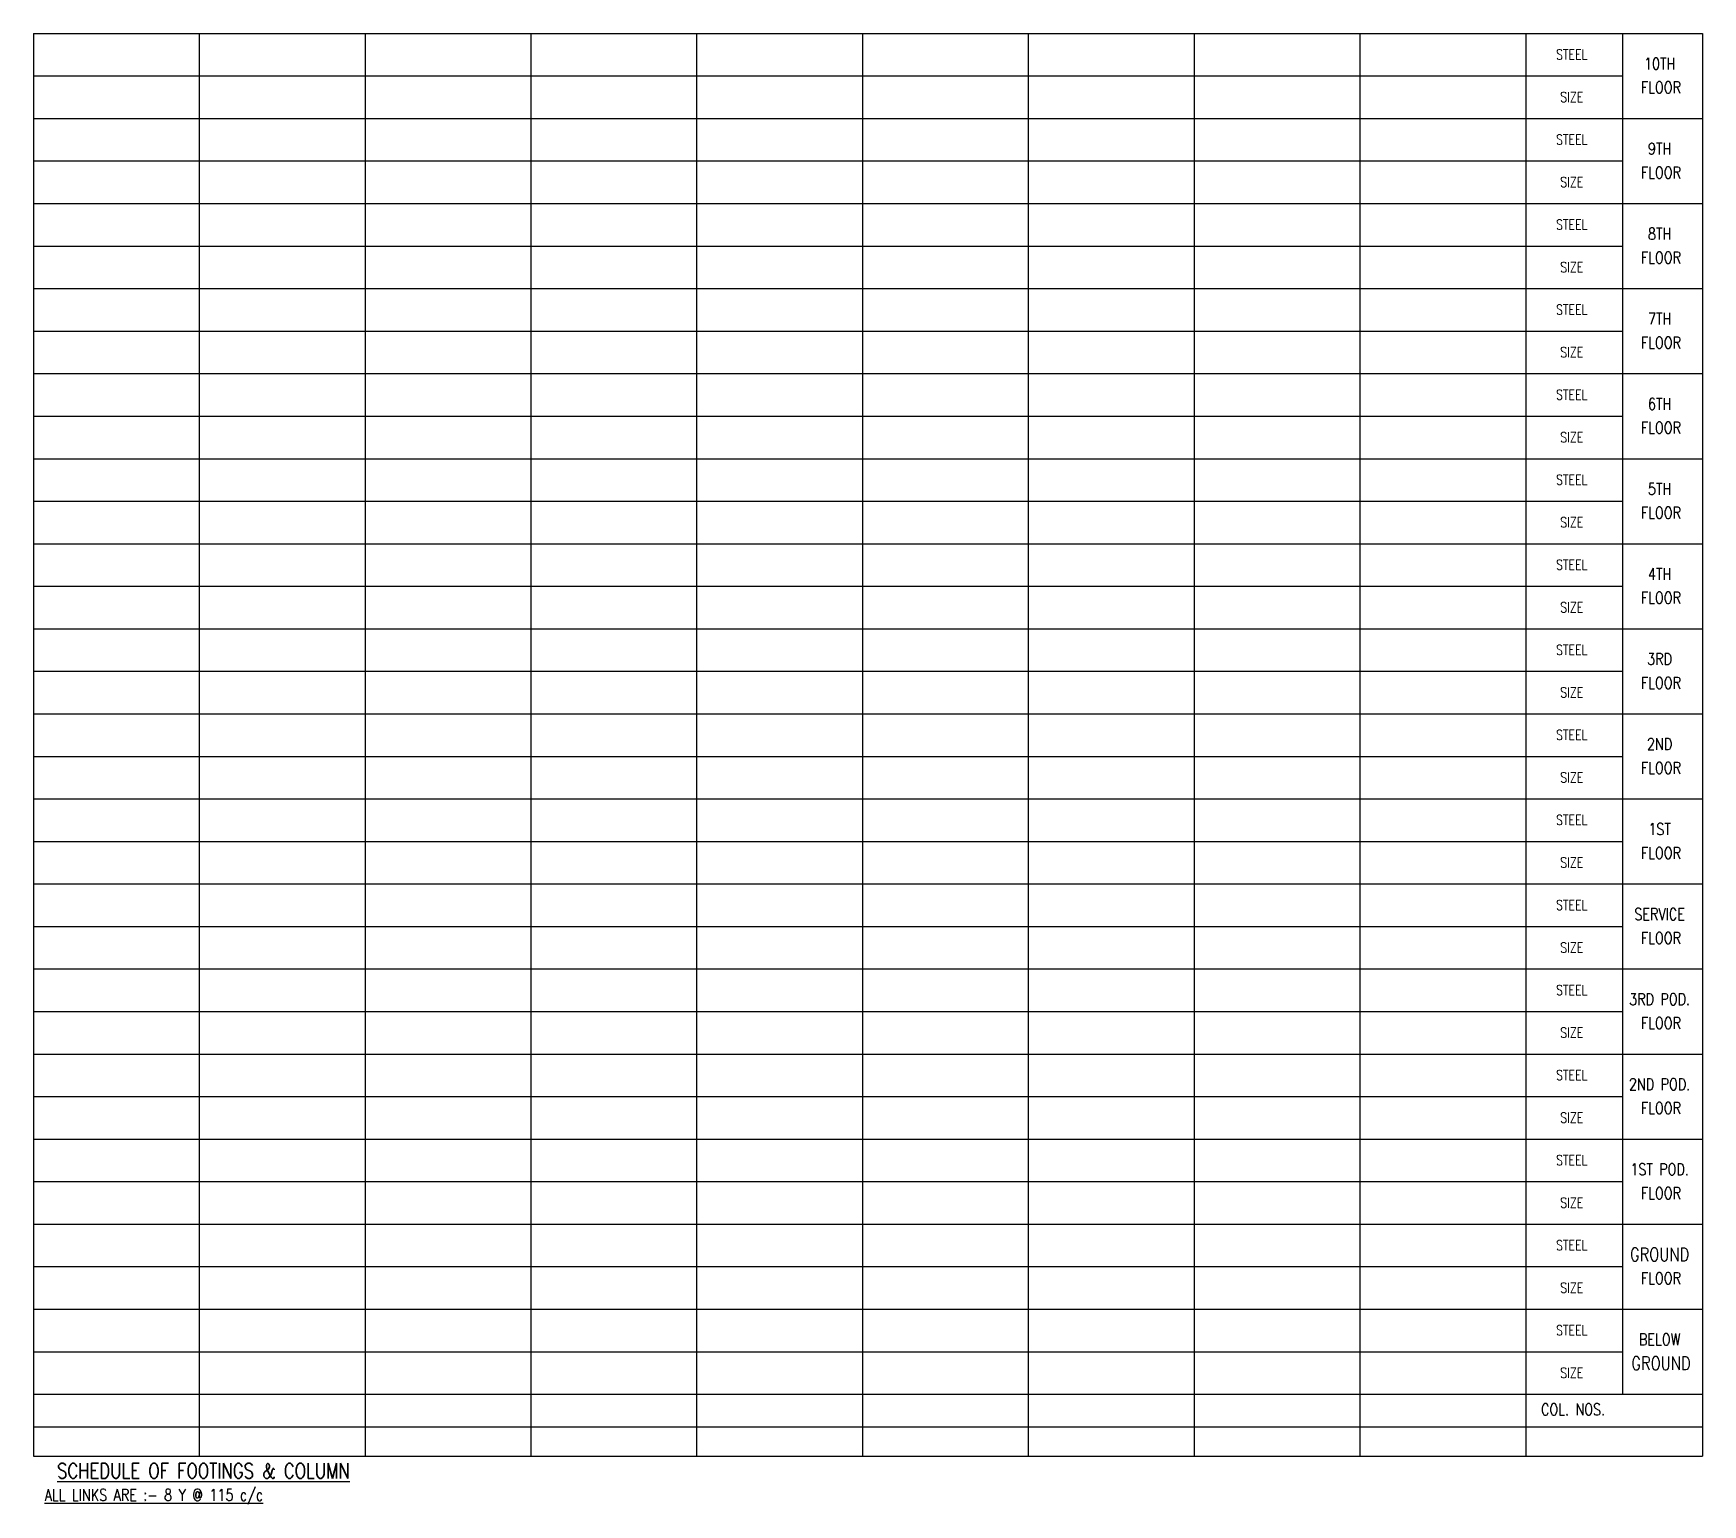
# Model space of a CAD drawing. Header units: inches. Extents: x 33061 to 258472, y -112665 to 58496.
# Drawn here: x 33061 to 83028, y -103756 to -59726 of the extents above; entities that cross this region are included whole.
import ezdxf
from ezdxf.enums import TextEntityAlignment as Align

# ---------------------------------------------------------------- set-up
doc = ezdxf.new("R2010")
doc.units = ezdxf.units.IN
doc.header["$MEASUREMENT"] = 0
for name, color, linetype in [('FRAME TABLE', 5, 'Continuous'), ('S-TITLE', 6, 'Continuous'), ('TEXT SCHEDULE', 2, 'Continuous')]:
    doc.layers.add(name, color=color, linetype=linetype)
doc.layers.add('S-TEXT', color=2, linetype='Continuous', lineweight=25)
doc.styles.add('ROMANS', font='simplex.shx', dxfattribs={"width": 0.7})

msp = doc.modelspace()

# ---------------------------------------------------------------- texts
at = {"layer": 'S-TEXT', "style": 'ROMANS', "width": 0.8}
for s, height, p in [('10TH', 350, (81740, -60632)), ('FLOOR', 350, (81781, -61345)), ('9TH', 350, (81740, -63177)), ('FLOOR', 350, (81781, -63890)), ('8TH', 350, (81740, -65723)), ('FLOOR', 350, (81781, -66436)), ('7TH', 350, (81740, -68268)), ('FLOOR', 350, (81781, -68981)), ('6TH', 350, (81740, -70814)), ('FLOOR', 350, (81781, -71527)), ('5TH', 350, (81740, -73359)), ('FLOOR', 350, (81781, -74072)), ('4TH', 350, (81740, -75905)), ('FLOOR', 350, (81781, -76617)), ('3RD', 350, (81740, -78450)), ('FLOOR', 350, (81781, -79163)), ('2ND', 350, (81740, -80995)), ('FLOOR', 350, (81781, -81708)), ('1ST', 350, (81740, -83541)), ('FLOOR', 350, (81781, -84254)), ('SERVICE', 350, (81740, -86086)), ('FLOOR', 350, (81781, -86799)), ('3RD POD.', 350, (81740, -88632)), ('FLOOR', 350, (81781, -89345)), ('2ND POD.', 350, (81740, -91177)), ('FLOOR', 350, (81781, -91890)), ('1ST POD.', 350, (81740, -93723)), ('FLOOR', 350, (81781, -94436)), ('GROUND', 400, (81740, -96268)), ('FLOOR', 350, (81781, -96981)), ('BELOW', 350, (81740, -98814)), ('GROUND', 400, (81781, -99527))]:
    msp.add_text(s, height=height, dxfattribs=at).set_placement(p, align=Align.MIDDLE)
msp.add_text('COL. NOS.', height=350, dxfattribs=at).set_placement((78190, -100908), align=Align.MIDDLE_LEFT)
msp.add_text('%%UALL LINKS ARE :- 8 Y @ 115 c/c', height=350, dxfattribs=at).set_placement((33398, -103640))
at = {"layer": 'S-TITLE', "style": 'ROMANS', "width": 0.8}
msp.add_text('%%USCHEDULE OF FOOTINGS & COLUMN', height=450, dxfattribs=at).set_placement((38153, -102746), align=Align.MIDDLE_CENTER)
at = {"layer": 'TEXT SCHEDULE', "color": 3, "style": 'ROMANS', "width": 0.8}
for s, p in [('STEEL', (79110, -60358)), ('SIZE', (79110, -61631)), ('STEEL', (79110, -62903)), ('SIZE', (79110, -64176)), ('STEEL', (79110, -65448)), ('SIZE', (79110, -66722)), ('STEEL', (79110, -67994)), ('SIZE', (79110, -69267)), ('STEEL', (79110, -70539)), ('SIZE', (79110, -71813)), ('STEEL', (79110, -73085)), ('SIZE', (79110, -74358)), ('STEEL', (79110, -75630)), ('SIZE', (79110, -76903)), ('STEEL', (79110, -78176)), ('SIZE', (79110, -79449)), ('STEEL', (79110, -80721)), ('SIZE', (79110, -81994)), ('STEEL', (79110, -83267)), ('SIZE', (79110, -84540)), ('STEEL', (79110, -85812)), ('SIZE', (79110, -87085)), ('STEEL', (79110, -88358)), ('SIZE', (79110, -89631)), ('STEEL', (79110, -90903)), ('SIZE', (79110, -92176)), ('STEEL', (79110, -93448)), ('SIZE', (79110, -94722)), ('STEEL', (79110, -95994)), ('SIZE', (79110, -97267)), ('STEEL', (79110, -98539)), ('SIZE', (79110, -99813))]:
    msp.add_text(s, height=300, dxfattribs=at).set_placement(p, align=Align.MIDDLE_CENTER)

# ---------------------------------------------------------------- linework, layer by layer
at = {"layer": 'FRAME TABLE', "color": 7}
for p, q in [((33061, -59726), (33061, -102310)), ((33061, -59726), (83028, -59726)), ((38025, -59726), (38025, -102310)), ((42988, -59726), (42988, -102310)), ((47952, -59726), (47952, -102310)), ((52915, -59726), (52915, -102310)), ((57879, -59726), (57879, -102310)), ((62843, -59726), (62843, -102310)), ((67806, -59726), (67806, -102310)), ((72770, -59726), (72770, -102310)), ((77734, -59726), (77734, -102310)), ((80630, -59726), (80630, -100454)), ((83028, -59726), (83028, -102310)), ((33061, -62272), (83028, -62272)), ((33061, -64817), (83028, -64817)), ((33061, -67363), (83028, -67363)), ((33061, -69908), (83028, -69908)), ((33061, -72454), (83028, -72454)), ((33061, -74999), (83028, -74999)), ((33061, -77544), (83028, -77544)), ((33061, -80090), (83028, -80090)), ((33061, -82635), (83028, -82635)), ((33061, -85181), (83028, -85181)), ((33061, -87726), (83028, -87726)), ((33061, -90272), (83028, -90272)), ((33061, -92817), (83028, -92817)), ((33061, -95363), (83028, -95363)), ((33061, -97908), (83028, -97908)), ((33061, -97908), (80630, -97908)), ((33061, -100454), (83028, -100454)), ((33061, -100454), (83028, -100454)), ((33061, -100454), (83028, -100454)), ((33061, -101427), (83028, -101427)), ((33061, -102310), (83028, -102310))]:
    msp.add_line(p, q, dxfattribs=at)
at = {"layer": 'FRAME TABLE'}
for p, q in [((33061, -60999), (80630, -60999)), ((33061, -63544), (80630, -63544)), ((33061, -66090), (80630, -66090)), ((33061, -68635), (80630, -68635)), ((33061, -71181), (80630, -71181)), ((33061, -73726), (80630, -73726)), ((33061, -76272), (80630, -76272)), ((33061, -78817), (80630, -78817)), ((33061, -81363), (80630, -81363)), ((33061, -83908), (80630, -83908)), ((33061, -86454), (80630, -86454)), ((33061, -88999), (80630, -88999)), ((33061, -91544), (80630, -91544)), ((33061, -94090), (80630, -94090)), ((33061, -96635), (80630, -96635)), ((33061, -99181), (80630, -99181))]:
    msp.add_line(p, q, dxfattribs=at)

msp.set_redraw_order([(e.dxf.handle, doc.entitydb.next_handle()) for e in msp.query("TEXT MTEXT ATTDEF DIMENSION ARC_DIMENSION")])  # texts and dimensions are drawn at this point

doc.saveas('drawing.dxf')
